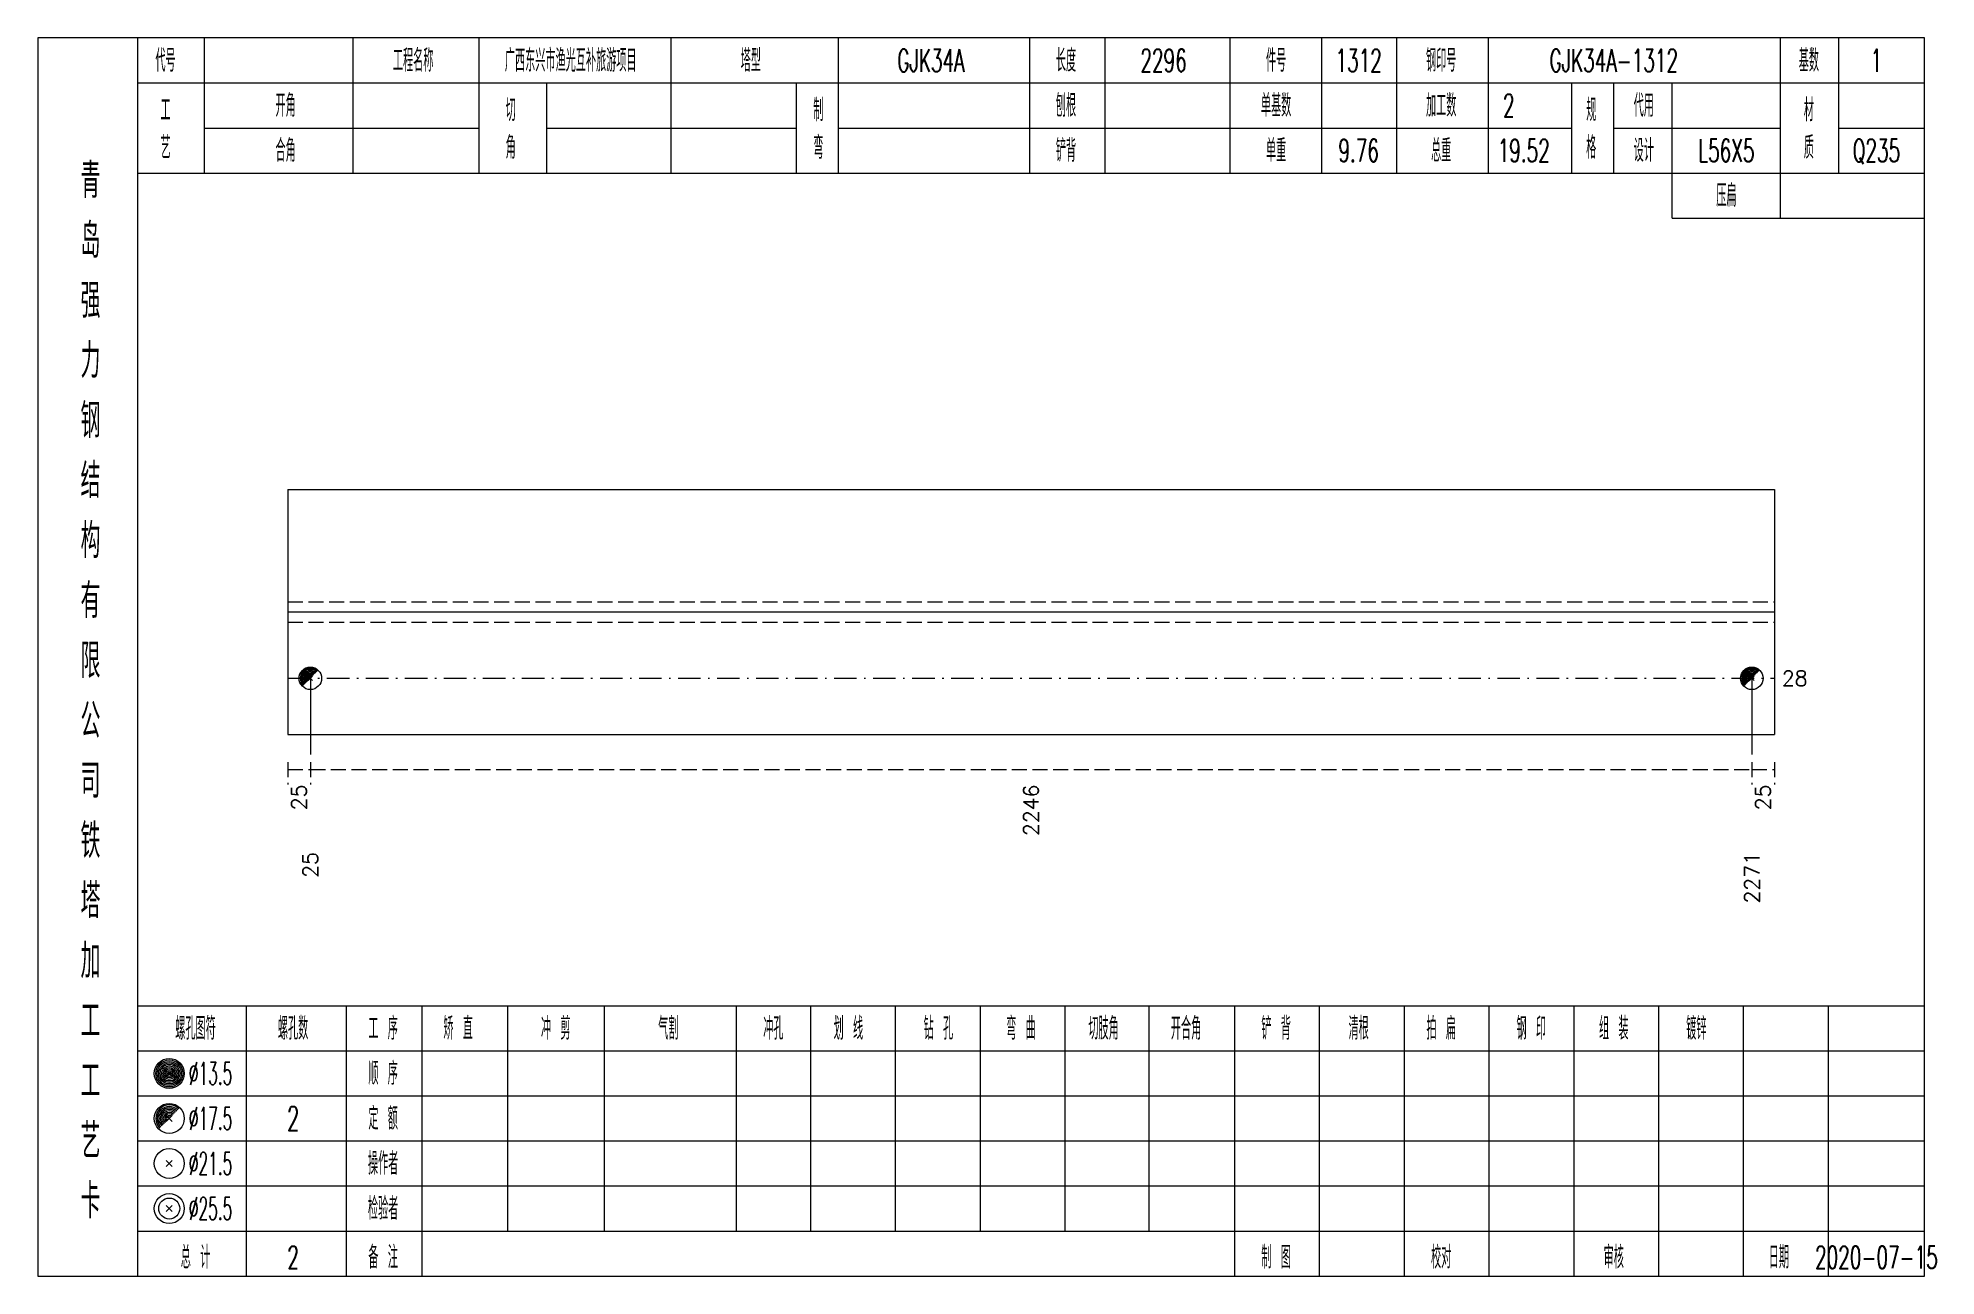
# Model space of a CAD drawing. Extents: x 0 to 2606, y -377 to 6479.
# Drawn here: x 1307 to 1559.9, y 700 to 865 of the extents above; entities that cross this region are included whole.
import ezdxf
from ezdxf.enums import TextEntityAlignment as Align

# ---------------------------------------------------------------- set-up
doc = ezdxf.new("R2010")
doc.units = 0
doc.header["$MEASUREMENT"] = 0
doc.linetypes.add('一点画线', pattern=[5.2, 3, -1, 0.2, -1])
doc.linetypes.add('虚线', pattern=[2.75, 2, -0.75])
doc.layers.get('0').update_dxf_attribs({"linetype": 'CONTINUOUS', "lineweight": 25})
doc.layers.add('1', color=7, linetype='CONTINUOUS', lineweight=25)
doc.layers.add('4', color=7, linetype='CONTINUOUS', lineweight=25)
doc.styles.get("Standard").update_dxf_attribs({"font": 'simplex.shx', "width": 0.7, "height": 3, "bigfont": 'gbhzfs.shx'})

msp = doc.modelspace()

# ---------------------------------------------------------------- texts
at = {"color": 7, "linetype": 'Continuous', "lineweight": 13}
msp.add_text('28', height=2, dxfattribs=at).set_placement((1539.4, 779.66), align=Align.MIDDLE_LEFT)
at = {"color": 8, "linetype": 'Continuous', "lineweight": 9}
for s, p in [('25', (1341.8, 765.5)), ('2246', (1439.35, 765.5)), ('25', (1536.9, 765.5))]:
    msp.add_text(s, height=2, rotation=90, dxfattribs=at).set_placement(p, align=Align.MIDDLE_RIGHT)
at = {"layer": '1', "color": 7, "linetype": 'Continuous', "lineweight": 13}
for s, p in [('25', (1343.3, 756.5)), ('2271', (1535.4, 756.5))]:
    msp.add_text(s, height=2, rotation=90, dxfattribs=at).set_placement(p, align=Align.MIDDLE_RIGHT)
at = {"layer": '4', "color": 1, "linetype": 'Continuous', "lineweight": 13}
for s, height, width, p in [('代号', 3, 0.6, (1324, 862)), ('工程名称', 3, 0.6, (1357, 862)), ('广西东兴市渔光互补旅游项目', 3, 0.6, (1378, 862)), ('塔型', 3, 0.6, (1402, 862)), ('GJK34A', 3, 0.6, (1426, 862)), ('长度', 3, 0.6, (1444, 862)), ('2296', 3, 0.6, (1457, 862)), ('件号', 3, 0.6, (1472, 862)), ('1312', 3, 0.6, (1483, 862)), ('钢印号', 3, 0.6, (1494, 862)), ('GJK34A-1312', 3, 0.6, (1517, 862)), ('基数', 3, 0.6, (1543, 862)), ('1', 3, 0.6, (1552, 862)), ('开角', 3, 0.6, (1340, 856)), ('刨根', 3, 0.6, (1444, 856)), ('单基数', 3, 0.6, (1472, 856)), ('加工数', 3, 0.6, (1494, 856)), ('2', 3, 0.6, (1503, 856)), ('代用', 3, 0.6, (1521, 856)), ('工', 3, 0.6, (1324, 855.4)), ('切', 3, 0.6, (1370, 855.4)), ('制', 3, 0.6, (1411, 855.4)), ('规', 3, 0.6, (1514, 855.4)), ('材', 3, 0.6, (1543, 855.4)), ('艺', 3, 0.6, (1324, 850.4)), ('合角', 3, 0.6, (1340, 850)), ('角', 3, 0.6, (1370, 850.4)), ('弯', 3, 0.6, (1411, 850.4)), ('铲背', 3, 0.6, (1444, 850)), ('单重', 3, 0.6, (1472, 850)), ('9.76', 3, 0.6, (1483, 850)), ('总重', 3, 0.6, (1494, 850)), ('19.52', 3, 0.6, (1505, 850)), ('格', 3, 0.6, (1514, 850.4)), ('设计', 3, 0.6, (1521, 850)), ('L56X5', 3, 0.6, (1532, 850)), ('质', 3, 0.6, (1543, 850.4)), ('Q235', 3, 0.6, (1552, 850)), ('青', 4.6, 0.8, (1314, 846)), ('压扁', 3, 0.6, (1532, 844)), ('岛', 4.6, 0.8, (1314, 838)), ('强', 4.6, 0.8, (1314, 830)), ('力', 4.6, 0.8, (1314, 822)), ('钢', 4.6, 0.8, (1314, 814)), ('结', 4.6, 0.8, (1314, 806)), ('构', 4.6, 0.8, (1314, 798)), ('有', 4.6, 0.8, (1314, 790)), ('限', 4.6, 0.8, (1314, 782)), ('公', 4.6, 0.8, (1314, 774)), ('司', 4.6, 0.8, (1314, 766)), ('铁', 4.6, 0.8, (1314, 758)), ('塔', 4.6, 0.8, (1314, 750)), ('加', 4.6, 0.8, (1314, 742)), ('工', 4.6, 0.8, (1314, 734)), ('螺孔图符', 3, 0.6, (1328, 733)), ('螺孔数', 3, 0.6, (1341, 733)), ('工 序', 3, 0.6, (1353, 733)), ('矫 直', 3, 0.6, (1363, 733)), ('冲 剪', 3, 0.6, (1376, 733)), ('气割', 3, 0.6, (1391, 733)), ('冲孔', 3, 0.6, (1405, 733)), ('划 线', 3, 0.6, (1415, 733)), ('钻 孔', 3, 0.6, (1427, 733)), ('弯 曲', 3, 0.6, (1438, 733)), ('切肢角', 3, 0.6, (1449, 733)), ('开合角', 3, 0.6, (1460, 733)), ('铲 背', 3, 0.6, (1472, 733)), ('清根', 3, 0.6, (1483, 733)), ('拍 扁', 3, 0.6, (1494, 733)), ('钢 印', 3, 0.6, (1506, 733)), ('组 装', 3, 0.6, (1517, 733)), ('镀锌', 3, 0.6, (1528, 733)), ('%%C13.5', 3, 0.5, (1330, 727)), ('顺 序', 3, 0.6, (1353, 727)), ('工', 4.6, 0.8, (1314, 726)), ('%%C17.5', 3, 0.5, (1330, 721)), ('2', 3.2, 0.6, (1341, 721)), ('定 额', 3, 0.6, (1353, 721)), ('艺', 4.6, 0.8, (1314, 718)), ('%%C21.5', 3, 0.5, (1330, 715)), ('操作者', 3, 0.6, (1353, 715)), ('卡', 4.6, 0.8, (1314, 710)), ('检验者', 3, 0.6, (1353, 709)), ('%%C25.5', 3, 0.5, (1330, 709)), ('总 计', 3, 0.6, (1328, 702.5)), ('2', 3, 0.6, (1341, 702.5)), ('备 注', 3, 0.6, (1353, 702.5)), ('制 图', 3, 0.6, (1472, 702.5)), ('校对', 3, 0.6, (1494, 702.5)), ('审核', 3, 0.6, (1517, 702.5)), ('日期', 3, 0.6, (1539, 702.5)), ('2020-07-15', 3, 0.6, (1552, 702.5))]:
    msp.add_text(s, height=height, dxfattribs=dict(at, width=width)).set_placement(p, align=Align.MIDDLE_CENTER)

# ---------------------------------------------------------------- linework, layer by layer
at = {"color": 7, "linetype": 'Continuous', "lineweight": 18}
for p, q in [((1340.3, 804.84), (1340.3, 772.16)), ((1340.3, 804.84), (1538.4, 804.84)), ((1538.4, 804.84), (1538.4, 772.16)), ((1340.3, 788.5), (1538.4, 788.5))]:
    msp.add_line(p, q, dxfattribs=at)
at = {"color": 1, "linetype": '虚线', "lineweight": 18}
for p, q in [((1340.3, 789.84), (1538.4, 789.84)), ((1340.3, 787.16), (1538.4, 787.16))]:
    msp.add_line(p, q, dxfattribs=at)
at = {"color": 3, "linetype": '一点画线', "lineweight": 13}
msp.add_line((1340.3, 779.66), (1538.4, 779.66), dxfattribs=at)
at = {"color": 7, "linetype": 'Continuous', "lineweight": 13}
for p, q in [((1343.3, 779.66), (1343.3, 769.5)), ((1535.4, 779.66), (1535.4, 769.5))]:
    msp.add_line(p, q, dxfattribs=at)
at = {"color": 8, "linetype": '虚线', "lineweight": 9}
for p, q in [((1340.3, 768.5), (1340.3, 765.5)), ((1340.3, 767.5), (1343.3, 767.5)), ((1343.3, 768.5), (1343.3, 765.5)), ((1343.3, 768.5), (1343.3, 765.5)), ((1343.3, 767.5), (1535.4, 767.5)), ((1535.4, 768.5), (1535.4, 765.5)), ((1535.4, 768.5), (1535.4, 765.5)), ((1535.4, 767.5), (1538.4, 767.5)), ((1538.4, 768.5), (1538.4, 765.5))]:
    msp.add_line(p, q, dxfattribs=at)
at = {"layer": '1', "color": 7, "linetype": 'Continuous', "lineweight": 0}
for p, q in [((1343, 779.36), (1343.6, 779.96)), ((1343, 779.96), (1343.6, 779.36)), ((1535.1, 779.36), (1535.7, 779.96)), ((1535.1, 779.96), (1535.7, 779.36))]:
    msp.add_line(p, q, dxfattribs=at)
at = {"layer": '1', "color": 7, "linetype": 'Continuous', "lineweight": 18}
msp.add_line((1340.3, 772.16), (1538.4, 772.16), dxfattribs=at)
at = {"layer": '1', "color": 7, "linetype": 'Continuous', "lineweight": 13}
for centre in [(1343.3, 779.66), (1535.4, 779.66)]:
    msp.add_circle(centre, 1.5, dxfattribs=at)
for centre, radius in [((1343.3, 779.66), 1.35), ((1343.3, 779.66), 1.2), ((1343.3, 779.66), 1.05), ((1343.3, 779.66), 0.9), ((1343.3, 779.66), 0.75), ((1343.3, 779.66), 0.6), ((1343.3, 779.66), 0.45), ((1343.3, 779.66), 0.3), ((1343.3, 779.66), 0.15), ((1535.4, 779.66), 1.35), ((1535.4, 779.66), 1.2), ((1535.4, 779.66), 1.05), ((1535.4, 779.66), 0.9), ((1535.4, 779.66), 0.75), ((1535.4, 779.66), 0.6), ((1535.4, 779.66), 0.45), ((1535.4, 779.66), 0.3), ((1535.4, 779.66), 0.15)]:
    msp.add_arc(centre, radius, 45, 225, dxfattribs=at)
at = {"layer": '4', "color": 1, "linetype": 'Continuous', "lineweight": 18}
for p, q in [((1320.3, 700), (1320.3, 865)), ((1329.2, 847), (1329.2, 865)), ((1349, 847), (1349, 865)), ((1365.8, 847), (1365.8, 865)), ((1391.4, 847), (1391.4, 865)), ((1413.7, 847), (1413.7, 865)), ((1439.2, 847), (1439.2, 865)), ((1449.2, 847), (1449.2, 865)), ((1465.9, 847), (1465.9, 865)), ((1478.1, 847), (1478.1, 865)), ((1488.1, 847), (1488.1, 865)), ((1500.3, 847), (1500.3, 865)), ((1539.2, 841), (1539.2, 865)), ((1547, 847), (1547, 865)), ((1320.3, 859), (1558.4, 859)), ((1374.8, 847), (1374.8, 859)), ((1408.1, 847), (1408.1, 859)), ((1511.4, 847), (1511.4, 859)), ((1517, 847), (1517, 859)), ((1524.8, 841), (1524.8, 859)), ((1329.2, 853), (1365.8, 853)), ((1374.8, 853), (1408.1, 853)), ((1413.7, 853), (1511.4, 853)), ((1517, 853), (1539.2, 853)), ((1547, 853), (1558.4, 853)), ((1320.3, 847), (1558.4, 847)), ((1524.8, 841), (1558.4, 841)), ((1320.3, 736), (1558.4, 736)), ((1334.8, 700), (1334.8, 736)), ((1348.1, 700), (1348.1, 736)), ((1358.2, 700), (1358.2, 736)), ((1369.6, 706), (1369.6, 736)), ((1382.5, 706), (1382.5, 736)), ((1400.1, 706), (1400.1, 736)), ((1410, 706), (1410, 736)), ((1421.3, 706), (1421.3, 736)), ((1432.6, 706), (1432.6, 736)), ((1443.9, 706), (1443.9, 736)), ((1455.1, 706), (1455.1, 736)), ((1466.5, 706), (1466.5, 736)), ((1477.8, 706), (1477.8, 736)), ((1489.1, 706), (1489.1, 736)), ((1500.4, 706), (1500.4, 736)), ((1511.7, 706), (1511.7, 736)), ((1523, 706), (1523, 736)), ((1534.3, 706), (1534.3, 736)), ((1545.6, 706), (1545.6, 736)), ((1320.3, 730), (1558.4, 730)), ((1320.3, 724), (1558.4, 724)), ((1320.3, 718), (1558.4, 718)), ((1320.3, 712), (1558.4, 712)), ((1320.3, 706), (1558.4, 706)), ((1466.5, 700), (1466.5, 706)), ((1477.8, 700), (1477.8, 706)), ((1489.1, 700), (1489.1, 706)), ((1500.4, 700), (1500.4, 706)), ((1511.7, 700), (1511.7, 706)), ((1523, 700), (1523, 706)), ((1534.3, 700), (1534.3, 706)), ((1545.6, 700), (1545.6, 706))]:
    msp.add_line(p, q, dxfattribs=at)
at = {"layer": '4', "color": 7, "linetype": 'Continuous', "lineweight": 13}
for p, q in [((1324.3, 726.8), (1324.7, 727.2)), ((1324.7, 726.8), (1324.3, 727.2)), ((1324.1, 714.6), (1324.9, 715.4)), ((1324.9, 714.6), (1324.1, 715.4)), ((1324.1, 708.6), (1324.9, 709.4)), ((1324.9, 708.6), (1324.1, 709.4))]:
    msp.add_line(p, q, dxfattribs=at)
at = {"layer": '4', "color": 7, "linetype": 'Continuous', "lineweight": 0}
for p, q in [((1324.1, 720.6), (1324.9, 721.4)), ((1324.1, 721.4), (1324.9, 720.6))]:
    msp.add_line(p, q, dxfattribs=at)
at = {"layer": '4', "color": 1, "linetype": 'Continuous', "lineweight": 18}
msp.add_lwpolyline([(1307, 865), (1307, 700), (1558.4, 700), (1558.4, 865)], close=True, dxfattribs=at)
at = {"layer": '4', "color": 7, "linetype": 'Continuous', "lineweight": 13}
for centre, radius in [((1324.5, 727), 2), ((1324.5, 727), 1.8), ((1324.5, 727), 1.6), ((1324.5, 727), 1.4), ((1324.5, 727), 1.2), ((1324.5, 727), 1), ((1324.5, 727), 0.8), ((1324.5, 727), 0.6), ((1324.5, 727), 0.4), ((1324.5, 727), 0.2), ((1324.5, 721), 2), ((1324.5, 715), 2), ((1324.5, 709), 2), ((1324.5, 709), 1.4)]:
    msp.add_circle(centre, radius, dxfattribs=at)
for radius in [1.8, 1.6, 1.4, 1.2, 1, 0.8, 0.6, 0.4, 0.2]:
    msp.add_arc((1324.5, 721), radius, 45, 225, dxfattribs=at)

msp.set_redraw_order([(e.dxf.handle, doc.entitydb.next_handle()) for e in msp.query("TEXT MTEXT ATTDEF DIMENSION ARC_DIMENSION")])  # texts and dimensions are drawn at this point

doc.saveas('drawing.dxf')
